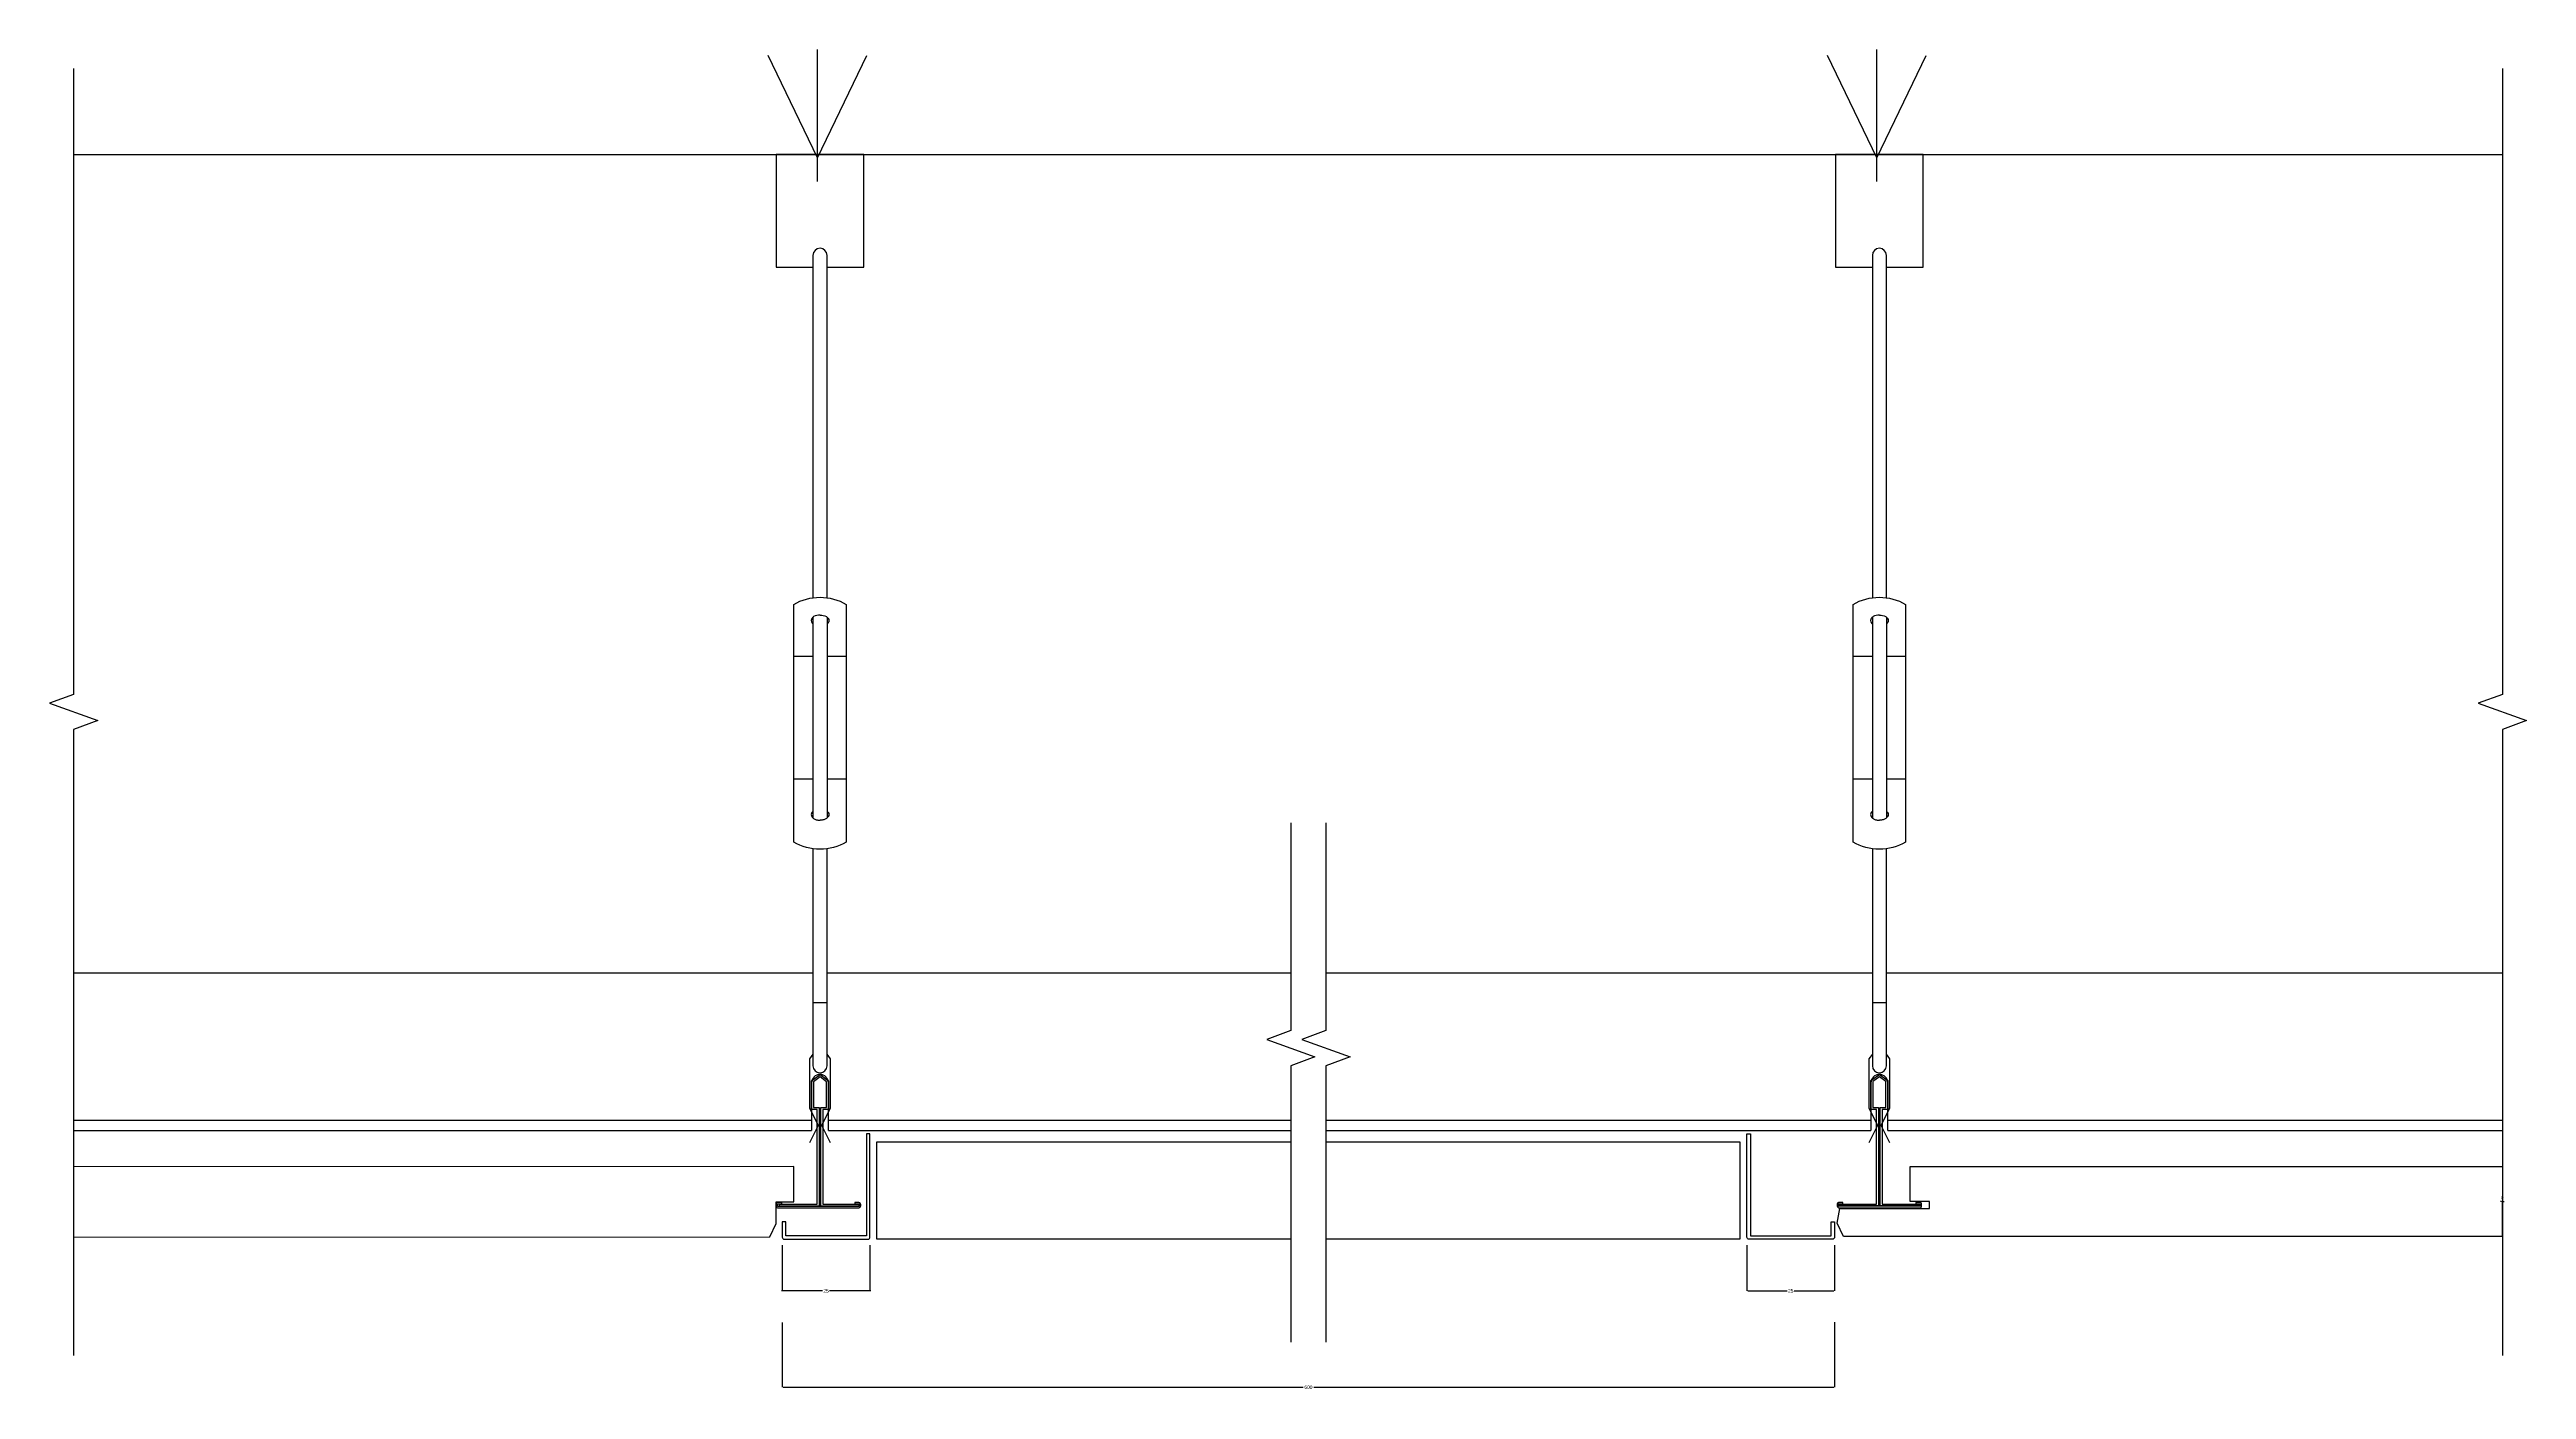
# Model space of a CAD drawing. Header units: metres. Extents: x 67 to 1610, y 130 to 513.
# Drawn here: x 67 to 774, y 130 to 512 of the extents above; entities that cross this region are included whole.
import ezdxf

# ---------------------------------------------------------------- set-up
doc = ezdxf.new("R2010")
doc.units = ezdxf.units.M
for name, color, linetype in [('CEIL', 8, 'Continuous'), ('DIM', 1, 'Continuous'), ('GRID', 2, 'Continuous'), ('OBJ', 3, 'Continuous'), ('PANEL', 2, 'Continuous'), ('PROFILE', 3, 'Continuous'), ('STR', 5, 'Continuous')]:
    doc.layers.add(name, color=color, linetype=linetype)
doc.dimstyles.get("Standard").update_dxf_attribs({"dimtxt": 2.5, "dimasz": 2.5, "dimexe": 1.25, "dimexo": 0.625, "dimtad": 1, "dimcen": 2.5, "dimazin": 3, "dimtfac": 1, "dimtmove": 0, "dimatfit": 3})

msp = doc.modelspace()

# ---------------------------------------------------------------- blocks, each defined once
blk = doc.blocks.new('FIXING')
at = {"layer": 'STR'}
for points in [[(0, 0.7), (-14.07, 29.91)], [(0, -6.05), (0, 31.59)], [(0, 0.7), (14.07, 29.91)]]:
    blk.add_lwpolyline(points, dxfattribs=at)
blk = doc.blocks.new('_CLOSEDFILLED')
at = {"color": 0, "linetype": 'BYBLOCK'}
blk.add_solid([(-1, 0.2), (0, 0), (-1, -0.2)], dxfattribs=at)
blk = doc.blocks.new('*D3')
for p, q in [((766.68, 194.04), (766.68, 184.04)), ((766.43, 184.04), (766.18, 184.04)), ((766.68, 174.04), (766.68, 184.04)), ((766.68, 184.04), (766.68, 184.04)), ((766.93, 184.04), (767.18, 184.04))]:
    blk.add_line(p, q)
at = {"layer": 'Defpoints'}
for p in [(766.68, 194.04), (766.68, 184.04), (766.68, 174.04)]:
    blk.add_point(p, dxfattribs=at)
at = {"layer": 'DIM', "xscale": 0.25, "yscale": 0.25}
blk.add_blockref('_CLOSEDFILLED', (766.68, 184.04), dxfattribs=at)
at = {"layer": 'DIM', "xscale": 0.25, "yscale": 0.25, "rotation": 180}
blk.add_blockref('_CLOSEDFILLED', (766.68, 184.04), dxfattribs=at)
at = {"layer": 'DIM', "insert": (766.68, 185.165), "char_height": 1, "attachment_point": 5}
blk.add_mtext('0', dxfattribs=at)
blk = doc.blocks.new('*D6')
for p, q in [((551.31, 171.63), (551.31, 158.58)), ((576.31, 171.63), (576.31, 158.58)), ((551.56, 158.58), (562.81, 158.58)), ((564.81, 158.58), (576.06, 158.58))]:
    blk.add_line(p, q)
at = {"layer": 'Defpoints'}
for p in [(551.31, 171.63), (576.31, 171.63), (551.31, 158.58)]:
    blk.add_point(p, dxfattribs=at)
at = {"layer": 'DIM', "xscale": 0.25, "yscale": 0.25, "rotation": 180}
blk.add_blockref('_CLOSEDFILLED', (551.31, 158.58), dxfattribs=at)
at = {"layer": 'DIM', "xscale": 0.25, "yscale": 0.25}
blk.add_blockref('_CLOSEDFILLED', (576.31, 158.58), dxfattribs=at)
at = {"layer": 'DIM', "insert": (563.81, 158.58), "char_height": 1, "attachment_point": 5}
blk.add_mtext('25', dxfattribs=at)
blk = doc.blocks.new('*D7')
for p, q in [((276.31, 171.63), (276.31, 158.58)), ((301.31, 171.63), (301.31, 158.58)), ((287.81, 158.58), (276.06, 158.58)), ((301.56, 158.58), (289.81, 158.58))]:
    blk.add_line(p, q)
at = {"layer": 'Defpoints'}
for p in [(276.31, 171.63), (301.31, 171.63), (301.31, 158.58)]:
    blk.add_point(p, dxfattribs=at)
at = {"layer": 'DIM', "xscale": 0.25, "yscale": 0.25}
blk.add_blockref('_CLOSEDFILLED', (276.31, 158.58), dxfattribs=at)
at = {"layer": 'DIM', "xscale": 0.25, "yscale": 0.25, "rotation": 180}
blk.add_blockref('_CLOSEDFILLED', (301.31, 158.58), dxfattribs=at)
at = {"layer": 'DIM', "insert": (288.81, 158.58), "char_height": 1, "attachment_point": 5}
blk.add_mtext('25', dxfattribs=at)
blk = doc.blocks.new('*D8')
for p, q in [((276.31, 149.58), (276.31, 131.14)), ((576.31, 149.67), (576.31, 131.14)), ((276.56, 131.14), (424.81, 131.14)), ((427.81, 131.14), (576.06, 131.14))]:
    blk.add_line(p, q)
at = {"layer": 'Defpoints'}
for p in [(276.31, 149.58), (576.31, 149.67), (276.31, 131.14)]:
    blk.add_point(p, dxfattribs=at)
at = {"layer": 'DIM', "xscale": 0.25, "yscale": 0.25, "rotation": 180}
blk.add_blockref('_CLOSEDFILLED', (276.31, 131.14), dxfattribs=at)
at = {"layer": 'DIM', "xscale": 0.25, "yscale": 0.25}
blk.add_blockref('_CLOSEDFILLED', (576.31, 131.14), dxfattribs=at)
at = {"layer": 'DIM', "insert": (426.31, 131.14), "char_height": 1, "attachment_point": 5}
blk.add_mtext('600', dxfattribs=at)

# ---------------------------------------------------------------- dimensions: what is measured, and where the dimension line sits
at = {"layer": 'DIM'}
for base, p1, p2, picture, middle in [((766.68, 184.04), (766.68, 194.04), (766.68, 174.04), '*D3', (766.68, 185.165)), ((301.31, 158.58), (301.31, 171.63), (276.31, 171.63), '*D7', (288.81, 158.58)), ((551.31, 158.58), (551.31, 171.63), (576.31, 171.63), '*D6', (563.81, 158.58))]:
    dim = msp.add_linear_dim(base=base, p1=p1, p2=p2, dimstyle='Standard', dxfattribs=at)
    dim.commit()
    dim.dimension.update_dxf_attribs({"geometry": picture, "text_midpoint": middle})
dim = msp.add_linear_dim(base=(276.31, 131.14), p1=(276.31, 149.58), p2=(576.31, 149.67), text='600', dimstyle='Standard', dxfattribs=at)
dim.commit()
dim.dimension.update_dxf_attribs({"geometry": '*D8', "text_midpoint": (426.31, 131.14)})

# ---------------------------------------------------------------- linework, layer by layer
for points in [[(285.07, 226.06), (284.07, 224.73), (284.07, 210.73), (286.57, 205.73), (284.07, 200.73)], [(290.07, 200.73), (287.57, 205.73), (290.07, 210.73), (290.07, 224.73), (289.07, 226.06)], [(587.07, 226.06), (586.07, 224.73), (586.07, 210.73), (588.57, 205.73), (586.07, 200.73)], [(592.07, 200.73), (589.57, 205.73), (592.07, 210.73), (592.07, 224.73), (591.07, 226.06)]]:
    msp.add_lwpolyline(points)
at = {"layer": 'CEIL'}
for points in [[(74.29, 173.93), (272.8, 174), (274.57, 177.79), (274.57, 184), (279.57, 184), (279.57, 194), (74.29, 193.93)], [(766.68, 174.04), (578.84, 174.04), (577.07, 177.84), (577.81, 182.04), (603.33, 182.04), (603.33, 184.04), (597.83, 184.04), (597.83, 194.04), (766.68, 194.04)]]:
    msp.add_lwpolyline(points, dxfattribs=at)
at = {"layer": 'DIM'}
for points in [[(74.29, 506.99), (74.29, 328.59), (67.42, 326.09), (81.16, 321.09), (74.29, 318.59), (74.29, 140.19)], [(766.68, 506.99), (766.68, 328.59), (759.81, 326.09), (773.55, 321.09), (766.68, 318.59), (766.68, 140.19)], [(421.31, 291.96), (421.31, 232.74), (414.44, 230.24), (428.18, 225.24), (421.31, 222.74), (421.31, 143.92)], [(431.31, 291.96), (431.31, 232.74), (424.44, 230.24), (438.18, 225.24), (431.31, 222.74), (431.31, 143.92)]]:
    msp.add_lwpolyline(points, dxfattribs=at)
at = {"layer": 'GRID'}
for p, q in [((285.07, 453.71), (285.07, 356.09)), ((289.07, 356.09), (289.07, 453.71)), ((587.07, 453.71), (587.07, 356.09)), ((591.07, 356.09), (591.07, 453.71)), ((285.07, 350.59), (285.07, 293.35)), ((289.07, 350.59), (289.07, 293.35)), ((587.07, 350.59), (587.07, 293.35)), ((591.07, 350.59), (591.07, 293.35)), ((279.57, 339.47), (285.07, 339.47)), ((289.07, 339.47), (294.57, 339.47)), ((581.57, 339.47), (587.07, 339.47)), ((591.07, 339.47), (596.57, 339.47)), ((279.57, 304.47), (285.07, 304.47)), ((289.07, 304.47), (294.57, 304.47)), ((581.57, 304.47), (587.07, 304.47)), ((591.07, 304.47), (596.57, 304.47)), ((74.29, 249.25), (285.07, 249.25)), ((289.07, 249.25), (421.31, 249.25)), ((431.31, 249.25), (587.07, 249.25)), ((591.07, 249.25), (766.68, 249.25)), ((289.07, 240.64), (285.07, 240.64)), ((591.07, 240.64), (587.07, 240.64)), ((74.29, 207.25), (283.47, 207.25)), ((283.47, 207.25), (284.67, 207.25)), ((289.47, 207.25), (421.31, 207.25)), ((431.31, 207.25), (586.67, 207.25)), ((591.47, 207.25), (592.67, 207.25)), ((592.67, 207.25), (766.68, 207.25)), ((74.29, 204.25), (283.47, 204.25)), ((283.47, 204.25), (284.67, 204.25)), ((289.47, 204.25), (421.31, 204.25)), ((431.31, 204.25), (586.67, 204.25)), ((591.47, 204.25), (592.67, 204.25)), ((592.67, 204.25), (766.68, 204.25))]:
    msp.add_line(p, q, dxfattribs=at)
for points in [[(279.57, 354.22, -0.27), (294.57, 354.22), (294.57, 286.47, -0.27), (279.57, 286.47), (279.57, 354.18)], [(581.57, 354.22, -0.27), (596.57, 354.22), (596.57, 286.47, -0.27), (581.57, 286.47), (581.57, 354.18)], [(287.07, 351.13, 0.19), (285.26, 350.73, 0.11), (284.72, 350.17, 0.14), (284.56, 349.6, 0.14), (284.72, 349.02, 0.07), (285.07, 348.61, 0.08)], [(287.07, 351.13, -0.19), (288.88, 350.73, -0.11), (289.42, 350.17, -0.14), (289.59, 349.6, -0.14), (289.42, 349.02, -0.07), (289.07, 348.61, -0.08)], [(589.07, 351.13, 0.19), (587.26, 350.73, 0.11), (586.72, 350.17, 0.14), (586.56, 349.6, 0.14), (586.72, 349.02, 0.07), (587.07, 348.61, 0.08)], [(589.07, 351.13, -0.19), (590.88, 350.73, -0.11), (591.42, 350.17, -0.14), (591.59, 349.6, -0.14), (591.42, 349.02, -0.07), (591.07, 348.61, -0.08)], [(285.07, 295.32, 0.07), (284.72, 294.91, 0.14), (284.56, 294.34, 0.14), (284.72, 293.76, 0.11), (285.26, 293.2, 0.08), (286, 292.87, 0.07), (286.96, 292.74, 0.01), (287.07, 292.74, 0.08)], [(289.07, 295.32, -0.07), (289.42, 294.91, -0.14), (289.59, 294.34, -0.14), (289.42, 293.76, -0.11), (288.88, 293.2, -0.08), (288.14, 292.87, -0.07), (287.19, 292.74, -0.01), (287.07, 292.74, -0.08)], [(587.07, 295.32, 0.07), (586.72, 294.91, 0.14), (586.56, 294.34, 0.14), (586.72, 293.76, 0.11), (587.26, 293.2, 0.08), (588, 292.87, 0.07), (588.96, 292.74, 0.01), (589.07, 292.74, 0.08)], [(591.07, 295.32, -0.07), (591.42, 294.91, -0.14), (591.59, 294.34, -0.14), (591.42, 293.76, -0.11), (590.88, 293.2, -0.08), (590.14, 292.87, -0.07), (589.19, 292.74, -0.01), (589.07, 292.74, -0.08)], [(285.07, 284.61), (285.07, 222.74, 1), (289.07, 222.74), (289.07, 284.61)], [(587.07, 284.61), (587.07, 222.74, 1), (591.07, 222.74), (591.07, 284.61)], [(289.47, 204.25), (289.47, 217.85, 1), (284.67, 217.85), (284.67, 204.25)], [(591.47, 204.25), (591.47, 217.89, 1), (586.67, 217.89), (586.67, 204.25)]]:
    msp.add_lwpolyline(points, format="xyb", dxfattribs=at)
for centre in [(287.07, 453.71), (589.07, 453.71)]:
    msp.add_arc(centre, 2, 0, 180, dxfattribs=at)
at = {"layer": 'OBJ'}
for points in [[(289.07, 450.36), (299.57, 450.36), (299.57, 482.42), (274.57, 482.42), (274.57, 450.36), (285.07, 450.36)], [(591.07, 450.36), (601.57, 450.36), (601.57, 482.42), (576.57, 482.42), (576.57, 450.36), (587.07, 450.36)]]:
    msp.add_lwpolyline(points, dxfattribs=at)
at = {"layer": 'PANEL'}
for points in [[(277.31, 178.29), (276.31, 178.29), (276.31, 173.89, 0.41), (276.91, 173.29), (300.71, 173.29, 0.41), (301.31, 173.89), (301.31, 203.29), (300.31, 203.29), (300.31, 174.29), (277.31, 174.29)], [(575.31, 178.29), (576.31, 178.29), (576.31, 173.89, -0.41), (575.71, 173.29), (551.91, 173.29, -0.41), (551.31, 173.89), (551.31, 203.29), (552.31, 203.29), (552.31, 174.29), (575.31, 174.29)]]:
    msp.add_lwpolyline(points, format="xyb", close=True, dxfattribs=at)
for points in [[(421.31, 173.29), (303.31, 173.29), (303.31, 201.05), (421.31, 201.05)], [(431.31, 201.05), (549.31, 201.05), (549.31, 173.29), (431.31, 173.29)]]:
    msp.add_lwpolyline(points, dxfattribs=at)
at = {"layer": 'PROFILE'}
for points in [[(289.47, 210.25), (287.87, 210.25), (287.87, 183.29), (298.58, 183.29), (298.58, 182.73), (287.31, 182.73), (287.31, 210.81), (288.91, 210.81), (288.91, 218.18), (287.07, 219.55), (285.23, 218.18), (285.23, 210.81), (286.83, 210.81), (286.83, 182.73), (275.55, 182.73), (275.55, 183.29), (286.27, 183.29), (286.27, 210.25), (284.67, 210.25), (284.67, 218.47), (287.07, 220.25), (289.47, 218.47)], [(591.47, 210.29), (589.87, 210.29), (589.87, 183.33), (600.58, 183.33), (600.58, 182.77), (589.31, 182.77), (589.31, 210.85), (590.91, 210.85), (590.91, 218.23), (589.07, 219.59), (587.23, 218.23), (587.23, 210.85), (588.83, 210.85), (588.83, 182.77), (577.55, 182.77), (577.55, 183.33), (588.27, 183.33), (588.27, 210.29), (586.67, 210.29), (586.67, 218.51), (589.07, 220.29), (591.47, 218.51)]]:
    msp.add_lwpolyline(points, close=True, dxfattribs=at)
for points in [[(274.97, 182.64), (274.97, 183.36), (276.17, 183.36), (276.17, 183.76), (274.97, 183.76, 0.41), (274.57, 183.36), (274.57, 182.64, 0.41), (274.97, 182.24), (298.17, 182.24, 0.41), (298.57, 182.64), (298.57, 183.36, 0.41), (298.17, 183.76), (296.97, 183.76), (296.97, 183.36), (298.17, 183.36), (298.17, 182.64)], [(577.47, 182.68), (577.47, 183.4), (578.67, 183.4), (578.67, 183.8), (577.47, 183.8, 0.41), (577.07, 183.4), (577.07, 182.68, 0.41), (577.47, 182.28), (600.67, 182.28, 0.41), (601.07, 182.68), (601.07, 183.4, 0.41), (600.67, 183.8), (599.47, 183.8), (599.47, 183.4), (600.67, 183.4), (600.67, 182.68)]]:
    msp.add_lwpolyline(points, format="xyb", close=True, dxfattribs=at)
at = {"layer": 'STR'}
msp.add_line((74.29, 482.42), (766.68, 482.42), dxfattribs=at)

# ---------------------------------------------------------------- block references
for p in [(286.32, 480.77), (588.32, 480.77)]:
    msp.add_blockref('FIXING', p)

msp.set_redraw_order([(e.dxf.handle, doc.entitydb.next_handle()) for e in msp.query("TEXT MTEXT ATTDEF DIMENSION ARC_DIMENSION")])  # texts and dimensions are drawn at this point

doc.saveas('drawing.dxf')
